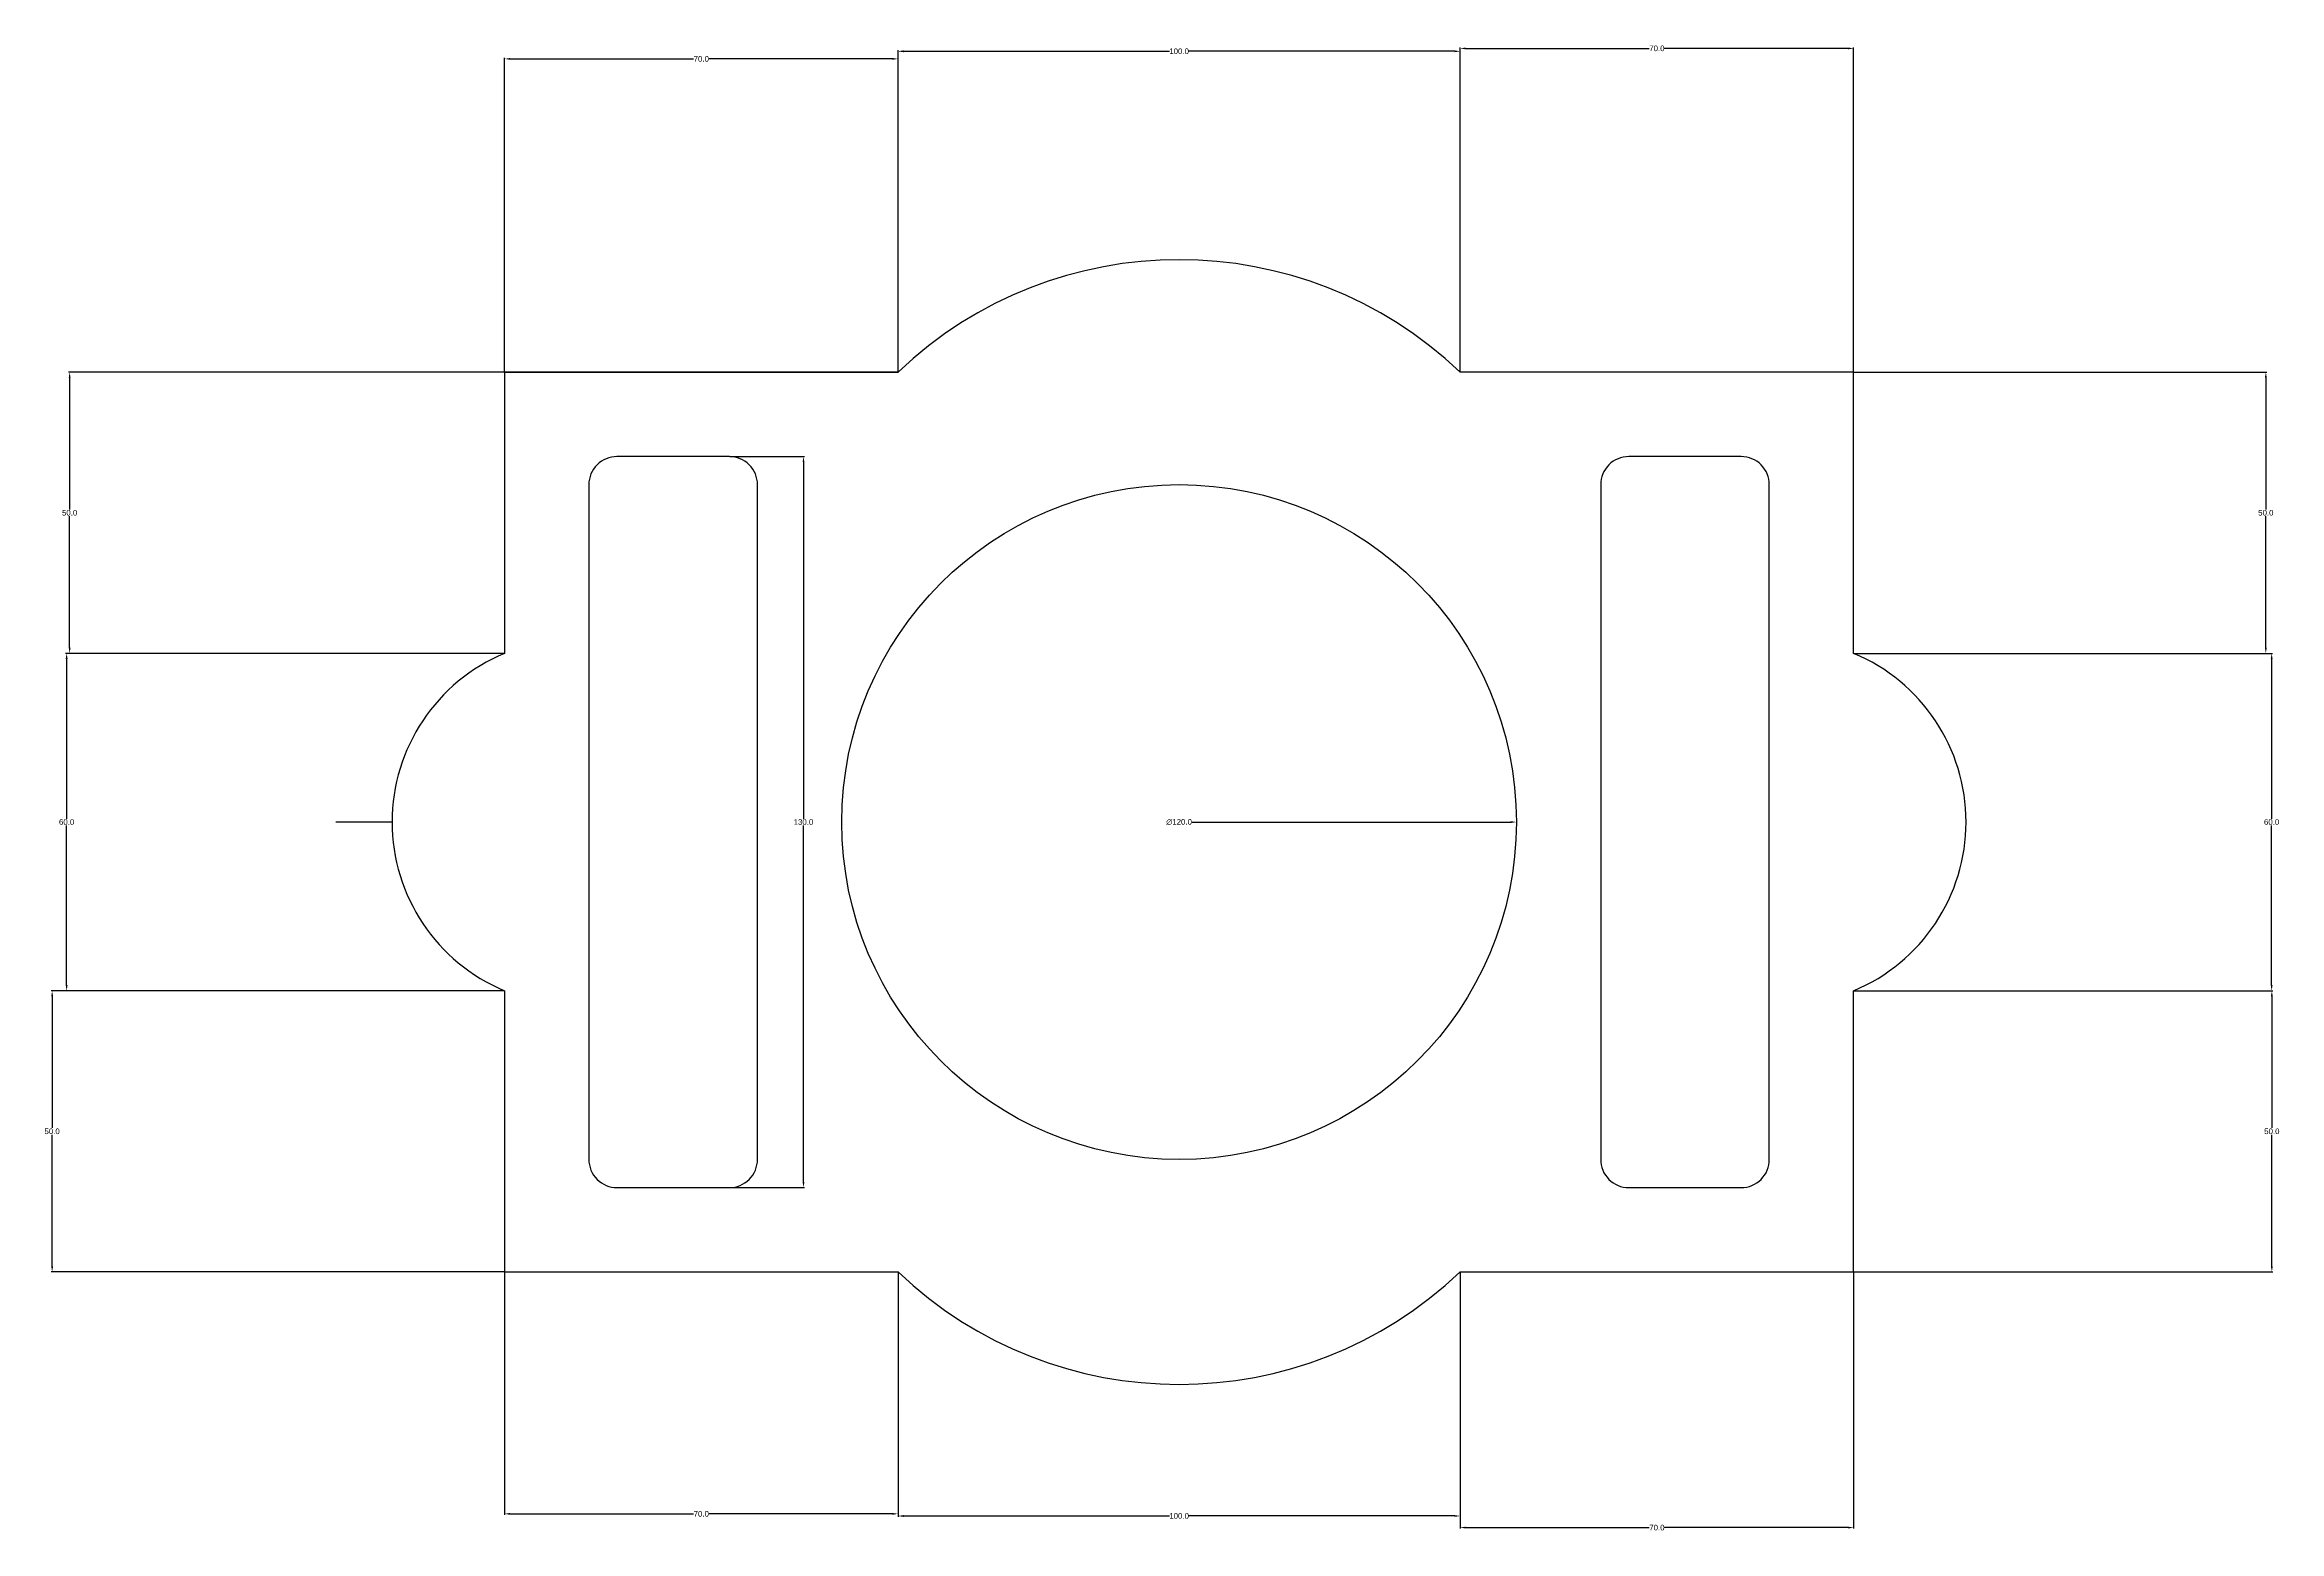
# Model space of a CAD drawing. Header units: millimetres. Extents: x 57 to 876, y -1 to 679.
# Drawn here: x 478.1 to 875.6, y 142.9 to 407.2 of the extents above; entities that cross this region are included whole.
import ezdxf

# ---------------------------------------------------------------- set-up
doc = ezdxf.new("R2010")
doc.units = ezdxf.units.MM
doc.header["$MEASUREMENT"] = 0
doc.styles.get("Standard").update_dxf_attribs({"font": 'arial.ttf'})
doc.dimstyles.get("Standard").update_dxf_attribs({"dimtxt": 1, "dimasz": 1, "dimexe": 0.18, "dimexo": 0.0625, "dimgap": 0.09, "dimtad": 0, "dimtih": 1, "dimtoh": 1, "dimdec": 1, "dimzin": 0, "dimdsep": 46, "dimtxsty": 'Standard', "dimcen": 0.09, "dimclre": 2, "dimclrt": 4, "dimadec": 1, "dimazin": 0, "dimtfac": 1, "dimtdec": 1, "dimtofl": 0, "dimtmove": 0, "dimatfit": 3, "dimfxl": 1, "dimtolj": 1, "dimtzin": 0, "dimarcsym": 0})

# ---------------------------------------------------------------- blocks, each defined once
blk = doc.blocks.new('*D70')
at = {"color": 2, "lineweight": -2, "transparency": 16777216}
for p, q in [((559.9, 349.07), (559.9, 404.9)), ((629.9, 349.07), (629.9, 404.9))]:
    blk.add_line(p, q, dxfattribs=at)
at = {"color": 0, "lineweight": -2, "transparency": 16777216}
for p, q in [((560.9, 404.72), (593.52, 404.72)), ((628.9, 404.72), (596.28, 404.72))]:
    blk.add_line(p, q, dxfattribs=at)
at = {"color": 0, "transparency": 16777216}
for points in [[(560.9, 404.89), (560.9, 404.56), (559.9, 404.72)], [(628.9, 404.89), (628.9, 404.56), (629.9, 404.72)]]:
    blk.add_solid(points, dxfattribs=at)
at = {"layer": 'Defpoints', "color": 0, "transparency": 16777216}
for p in [(629.9, 404.72), (559.9, 349.01), (629.9, 349.01)]:
    blk.add_point(p, dxfattribs=at)
at = {"color": 4, "transparency": 16777216, "insert": (594.9, 404.72), "char_height": 1, "attachment_point": 5}
blk.add_mtext('\\A1;70.0', dxfattribs=at)
blk = doc.blocks.new('*D71')
at = {"color": 2, "lineweight": -2, "transparency": 16777216}
for p, q in [((629.9, 349.07), (629.9, 406.25)), ((729.9, 349.07), (729.9, 406.25))]:
    blk.add_line(p, q, dxfattribs=at)
at = {"color": 0, "lineweight": -2, "transparency": 16777216}
for p, q in [((630.9, 406.07), (678.17, 406.07)), ((728.9, 406.07), (681.63, 406.07))]:
    blk.add_line(p, q, dxfattribs=at)
at = {"color": 0, "transparency": 16777216}
for points in [[(630.9, 406.24), (630.9, 405.9), (629.9, 406.07)], [(728.9, 406.24), (728.9, 405.9), (729.9, 406.07)]]:
    blk.add_solid(points, dxfattribs=at)
at = {"layer": 'Defpoints', "color": 0, "transparency": 16777216}
for p in [(729.9, 406.07), (629.9, 349.01), (729.9, 349.01)]:
    blk.add_point(p, dxfattribs=at)
at = {"color": 4, "transparency": 16777216, "insert": (679.9, 406.07), "char_height": 1, "attachment_point": 5}
blk.add_mtext('\\A1;100.0', dxfattribs=at)
blk = doc.blocks.new('*D72')
at = {"color": 2, "lineweight": -2, "transparency": 16777216}
for p, q in [((729.9, 349.07), (729.9, 406.77)), ((799.9, 349.07), (799.9, 406.77))]:
    blk.add_line(p, q, dxfattribs=at)
at = {"color": 0, "lineweight": -2, "transparency": 16777216}
for p, q in [((730.9, 406.59), (763.52, 406.59)), ((798.9, 406.59), (766.28, 406.59))]:
    blk.add_line(p, q, dxfattribs=at)
at = {"color": 0, "transparency": 16777216}
for points in [[(730.9, 406.75), (730.9, 406.42), (729.9, 406.59)], [(798.9, 406.75), (798.9, 406.42), (799.9, 406.59)]]:
    blk.add_solid(points, dxfattribs=at)
at = {"layer": 'Defpoints', "color": 0, "transparency": 16777216}
for p in [(799.9, 406.59), (729.9, 349.01), (799.9, 349.01)]:
    blk.add_point(p, dxfattribs=at)
at = {"color": 4, "transparency": 16777216, "insert": (764.9, 406.59), "char_height": 1, "attachment_point": 5}
blk.add_mtext('\\A1;70.0', dxfattribs=at)
blk = doc.blocks.new('*D73')
at = {"color": 2, "lineweight": -2, "transparency": 16777216}
for p, q in [((799.96, 349.01), (873.41, 349.01)), ((799.96, 299.01), (873.41, 299.01))]:
    blk.add_line(p, q, dxfattribs=at)
at = {"color": 0, "lineweight": -2, "transparency": 16777216}
for p, q in [((873.23, 348.01), (873.23, 324.61)), ((873.23, 300.01), (873.23, 323.41))]:
    blk.add_line(p, q, dxfattribs=at)
at = {"color": 0, "transparency": 16777216}
for points in [[(873.06, 348.01), (873.4, 348.01), (873.23, 349.01)], [(873.06, 300.01), (873.4, 300.01), (873.23, 299.01)]]:
    blk.add_solid(points, dxfattribs=at)
at = {"layer": 'Defpoints', "color": 0, "transparency": 16777216}
for p in [(799.9, 349.01), (799.9, 299.01), (873.23, 299.01)]:
    blk.add_point(p, dxfattribs=at)
at = {"color": 4, "transparency": 16777216, "insert": (873.23, 324.01), "char_height": 1, "attachment_point": 5}
blk.add_mtext('\\A1;50.0', dxfattribs=at)
blk = doc.blocks.new('*D74')
at = {"color": 2, "lineweight": -2, "transparency": 16777216}
for p, q in [((799.96, 299.01), (874.44, 299.01)), ((799.96, 239.01), (874.44, 239.01))]:
    blk.add_line(p, q, dxfattribs=at)
at = {"color": 0, "lineweight": -2, "transparency": 16777216}
for p, q in [((874.26, 298.01), (874.26, 269.61)), ((874.26, 240.01), (874.26, 268.41))]:
    blk.add_line(p, q, dxfattribs=at)
at = {"color": 0, "transparency": 16777216}
for points in [[(874.1, 298.01), (874.43, 298.01), (874.26, 299.01)], [(874.1, 240.01), (874.43, 240.01), (874.26, 239.01)]]:
    blk.add_solid(points, dxfattribs=at)
at = {"layer": 'Defpoints', "color": 0, "transparency": 16777216}
for p in [(799.9, 299.01), (799.9, 239.01), (874.26, 239.01)]:
    blk.add_point(p, dxfattribs=at)
at = {"color": 4, "transparency": 16777216, "insert": (874.26, 269.01), "char_height": 1, "attachment_point": 5}
blk.add_mtext('\\A1;60.0', dxfattribs=at)
blk = doc.blocks.new('*D75')
at = {"color": 2, "lineweight": -2, "transparency": 16777216}
for p, q in [((799.96, 239.01), (874.48, 239.01)), ((799.96, 189.01), (874.48, 189.01))]:
    blk.add_line(p, q, dxfattribs=at)
at = {"color": 0, "lineweight": -2, "transparency": 16777216}
for p, q in [((874.3, 238.01), (874.3, 214.61)), ((874.3, 190.01), (874.3, 213.41))]:
    blk.add_line(p, q, dxfattribs=at)
at = {"color": 0, "transparency": 16777216}
for points in [[(874.13, 238.01), (874.47, 238.01), (874.3, 239.01)], [(874.13, 190.01), (874.47, 190.01), (874.3, 189.01)]]:
    blk.add_solid(points, dxfattribs=at)
at = {"layer": 'Defpoints', "color": 0, "transparency": 16777216}
for p in [(799.9, 239.01), (799.9, 189.01), (874.3, 189.01)]:
    blk.add_point(p, dxfattribs=at)
at = {"color": 4, "transparency": 16777216, "insert": (874.3, 214.01), "char_height": 1, "attachment_point": 5}
blk.add_mtext('\\A1;50.0', dxfattribs=at)
blk = doc.blocks.new('*D76')
at = {"color": 2, "lineweight": -2, "transparency": 16777216}
for p, q in [((729.9, 188.95), (729.9, 143.36)), ((799.9, 188.95), (799.9, 143.36))]:
    blk.add_line(p, q, dxfattribs=at)
at = {"color": 0, "lineweight": -2, "transparency": 16777216}
for p, q in [((730.9, 143.54), (763.52, 143.54)), ((798.9, 143.54), (766.28, 143.54))]:
    blk.add_line(p, q, dxfattribs=at)
at = {"color": 0, "transparency": 16777216}
for points in [[(730.9, 143.71), (730.9, 143.38), (729.9, 143.54)], [(798.9, 143.71), (798.9, 143.38), (799.9, 143.54)]]:
    blk.add_solid(points, dxfattribs=at)
at = {"layer": 'Defpoints', "color": 0, "transparency": 16777216}
for p in [(729.9, 189.01), (799.9, 189.01), (799.9, 143.54)]:
    blk.add_point(p, dxfattribs=at)
at = {"color": 4, "transparency": 16777216, "insert": (764.9, 143.54), "char_height": 1, "attachment_point": 5}
blk.add_mtext('\\A1;70.0', dxfattribs=at)
blk = doc.blocks.new('*D77')
at = {"color": 2, "lineweight": -2, "transparency": 16777216}
for p, q in [((629.9, 188.95), (629.9, 145.43)), ((729.9, 188.95), (729.9, 145.43))]:
    blk.add_line(p, q, dxfattribs=at)
at = {"color": 0, "lineweight": -2, "transparency": 16777216}
for p, q in [((630.9, 145.61), (678.17, 145.61)), ((728.9, 145.61), (681.63, 145.61))]:
    blk.add_line(p, q, dxfattribs=at)
at = {"color": 0, "transparency": 16777216}
for points in [[(630.9, 145.77), (630.9, 145.44), (629.9, 145.61)], [(728.9, 145.77), (728.9, 145.44), (729.9, 145.61)]]:
    blk.add_solid(points, dxfattribs=at)
at = {"layer": 'Defpoints', "color": 0, "transparency": 16777216}
for p in [(629.9, 189.01), (729.9, 189.01), (729.9, 145.61)]:
    blk.add_point(p, dxfattribs=at)
at = {"color": 4, "transparency": 16777216, "insert": (679.9, 145.61), "char_height": 1, "attachment_point": 5}
blk.add_mtext('\\A1;100.0', dxfattribs=at)
blk = doc.blocks.new('*D78')
at = {"color": 2, "lineweight": -2, "transparency": 16777216}
for p, q in [((559.9, 188.95), (559.9, 145.81)), ((629.9, 188.95), (629.9, 145.81))]:
    blk.add_line(p, q, dxfattribs=at)
at = {"color": 0, "lineweight": -2, "transparency": 16777216}
for p, q in [((560.9, 145.99), (593.52, 145.99)), ((628.9, 145.99), (596.28, 145.99))]:
    blk.add_line(p, q, dxfattribs=at)
at = {"color": 0, "transparency": 16777216}
for points in [[(560.9, 146.15), (560.9, 145.82), (559.9, 145.99)], [(628.9, 146.15), (628.9, 145.82), (629.9, 145.99)]]:
    blk.add_solid(points, dxfattribs=at)
at = {"layer": 'Defpoints', "color": 0, "transparency": 16777216}
for p in [(559.9, 189.01), (629.9, 189.01), (629.9, 145.99)]:
    blk.add_point(p, dxfattribs=at)
at = {"color": 4, "transparency": 16777216, "insert": (594.9, 145.99), "char_height": 1, "attachment_point": 5}
blk.add_mtext('\\A1;70.0', dxfattribs=at)
blk = doc.blocks.new('*D79')
at = {"color": 2, "lineweight": -2, "transparency": 16777216}
for p, q in [((559.84, 239.01), (479.24, 239.01)), ((559.84, 189.01), (479.24, 189.01))]:
    blk.add_line(p, q, dxfattribs=at)
at = {"color": 0, "lineweight": -2, "transparency": 16777216}
for p, q in [((479.42, 238.01), (479.42, 214.61)), ((479.42, 190.01), (479.42, 213.41))]:
    blk.add_line(p, q, dxfattribs=at)
at = {"color": 0, "transparency": 16777216}
for points in [[(479.25, 238.01), (479.59, 238.01), (479.42, 239.01)], [(479.25, 190.01), (479.59, 190.01), (479.42, 189.01)]]:
    blk.add_solid(points, dxfattribs=at)
at = {"layer": 'Defpoints', "color": 0, "transparency": 16777216}
for p in [(479.42, 239.01), (559.9, 239.01), (559.9, 189.01)]:
    blk.add_point(p, dxfattribs=at)
at = {"color": 4, "transparency": 16777216, "insert": (479.42, 214.01), "char_height": 1, "attachment_point": 5}
blk.add_mtext('\\A1;50.0', dxfattribs=at)
blk = doc.blocks.new('*D80')
at = {"color": 2, "lineweight": -2, "transparency": 16777216}
for p, q in [((559.84, 299.01), (481.82, 299.01)), ((559.84, 239.01), (481.82, 239.01))]:
    blk.add_line(p, q, dxfattribs=at)
at = {"color": 0, "lineweight": -2, "transparency": 16777216}
for p, q in [((482, 298.01), (482, 269.61)), ((482, 240.01), (482, 268.41))]:
    blk.add_line(p, q, dxfattribs=at)
at = {"color": 0, "transparency": 16777216}
for points in [[(481.83, 298.01), (482.17, 298.01), (482, 299.01)], [(481.83, 240.01), (482.17, 240.01), (482, 239.01)]]:
    blk.add_solid(points, dxfattribs=at)
at = {"layer": 'Defpoints', "color": 0, "transparency": 16777216}
for p in [(482, 299.01), (559.9, 299.01), (559.9, 239.01)]:
    blk.add_point(p, dxfattribs=at)
at = {"color": 4, "transparency": 16777216, "insert": (482, 269.01), "char_height": 1, "attachment_point": 5}
blk.add_mtext('\\A1;60.0', dxfattribs=at)
blk = doc.blocks.new('*D81')
at = {"color": 2, "lineweight": -2, "transparency": 16777216}
for p, q in [((559.84, 349.01), (482.35, 349.01)), ((559.84, 299.01), (482.35, 299.01))]:
    blk.add_line(p, q, dxfattribs=at)
at = {"color": 0, "lineweight": -2, "transparency": 16777216}
for p, q in [((482.53, 348.01), (482.53, 324.61)), ((482.53, 300.01), (482.53, 323.41))]:
    blk.add_line(p, q, dxfattribs=at)
at = {"color": 0, "transparency": 16777216}
for points in [[(482.37, 348.01), (482.7, 348.01), (482.53, 349.01)], [(482.37, 300.01), (482.7, 300.01), (482.53, 299.01)]]:
    blk.add_solid(points, dxfattribs=at)
at = {"layer": 'Defpoints', "color": 0, "transparency": 16777216}
for p in [(482.53, 349.01), (559.9, 349.01), (559.9, 299.01)]:
    blk.add_point(p, dxfattribs=at)
at = {"color": 4, "transparency": 16777216, "insert": (482.53, 324.01), "char_height": 1, "attachment_point": 5}
blk.add_mtext('\\A1;50.0', dxfattribs=at)
blk = doc.blocks.new('*D82')
at = {"color": 2, "lineweight": -2, "transparency": 16777216}
for p, q in [((599.96, 334.01), (613.26, 334.01)), ((599.96, 204.01), (613.26, 204.01))]:
    blk.add_line(p, q, dxfattribs=at)
at = {"color": 0, "lineweight": -2, "transparency": 16777216}
for p, q in [((613.08, 333.01), (613.08, 269.61)), ((613.08, 205.01), (613.08, 268.41))]:
    blk.add_line(p, q, dxfattribs=at)
at = {"color": 0, "transparency": 16777216}
for points in [[(612.92, 333.01), (613.25, 333.01), (613.08, 334.01)], [(612.92, 205.01), (613.25, 205.01), (613.08, 204.01)]]:
    blk.add_solid(points, dxfattribs=at)
at = {"layer": 'Defpoints', "color": 0, "transparency": 16777216}
for p in [(599.9, 334.01), (599.9, 204.01), (613.08, 204.01)]:
    blk.add_point(p, dxfattribs=at)
at = {"color": 4, "transparency": 16777216, "insert": (613.08, 269.01), "char_height": 1, "attachment_point": 5}
blk.add_mtext('\\A1;130.0', dxfattribs=at)
blk = doc.blocks.new('*D83')
at = {"color": 0, "lineweight": -2, "transparency": 16777216}
blk.add_line((682.22, 269.01), (738.9, 269.01), dxfattribs=at)
at = {"color": 0, "transparency": 16777216}
blk.add_solid([(738.9, 269.18), (738.9, 268.84), (739.9, 269.01)], dxfattribs=at)
at = {"layer": 'Defpoints', "color": 0, "transparency": 16777216}
for p in [(619.9, 269.01), (739.9, 269.01)]:
    blk.add_point(p, dxfattribs=at)
at = {"color": 4, "transparency": 16777216, "insert": (679.9, 269.01), "char_height": 1, "attachment_point": 5}
blk.add_mtext('\\A1;∅120.0', dxfattribs=at)

msp = doc.modelspace()

# ---------------------------------------------------------------- linework, layer by layer
at = {"color": 7, "true_color": 0xffffff}
for p, q in [((559.9, 349.01), (629.9, 349.01)), ((559.9, 349.01), (629.9, 349.01)), ((559.9, 349.01), (629.9, 349.01)), ((559.9, 349.01), (559.9, 299.01)), ((559.9, 349.01), (574.9, 349.01)), ((799.9, 349.01), (784.9, 349.01)), ((539.9, 269.01), (529.9, 269.01)), ((799.9, 189.01), (799.9, 239.01)), ((559.9, 189.01), (629.9, 189.01))]:
    msp.add_line(p, q, dxfattribs=at)
for points in [[(629.9, 349.01), (559.9, 349.01), (559.9, 299.01)], [(799.9, 299.01), (799.9, 349.01), (729.9, 349.01)], [(559.9, 239.01), (559.9, 189.01), (629.9, 189.01)], [(729.9, 189.01), (799.9, 189.01), (799.9, 239.01)]]:
    msp.add_lwpolyline(points, dxfattribs=at)
for points in [[(574.9, 329.01), (574.9, 209.01, 0.414214), (579.9, 204.01), (599.9, 204.01, 0.414214), (604.9, 209.01), (604.9, 329.01, 0.414214), (599.9, 334.01), (579.9, 334.01, 0.414214)], [(754.9, 329.01), (754.9, 209.01, 0.414214), (759.9, 204.01), (779.9, 204.01, 0.414214), (784.9, 209.01), (784.9, 329.01, 0.414214), (779.9, 334.01), (759.9, 334.01, 0.414214)]]:
    msp.add_lwpolyline(points, format="xyb", close=True, dxfattribs=at)
msp.add_circle((679.9, 269.01), 60, dxfattribs=at)
for centre, radius, start, end in [((679.9, 296.51), 72.5, 46.3972, 133.6028), ((572.4, 269.01), 32.5, 112.6199, 247.3801), ((787.4, 269.01), 32.5, 292.6199, 67.3801), ((679.9, 241.51), 72.5, 226.3972, 313.6028)]:
    msp.add_arc(centre, radius, start, end, dxfattribs=at)

# ---------------------------------------------------------------- dimensions: what is measured, and where the dimension line sits
for base, p1, p2, picture, middle in [((729.9, 406.07), (629.9, 349.01), (729.9, 349.01), '*D71', (679.9, 406.07)), ((799.9, 406.59), (729.9, 349.01), (799.9, 349.01), '*D72', (764.9, 406.59)), ((629.9, 404.72), (559.9, 349.01), (629.9, 349.01), '*D70', (594.9, 404.72)), ((629.9, 145.99), (559.9, 189.01), (629.9, 189.01), '*D78', (594.9, 145.99)), ((729.9, 145.61), (629.9, 189.01), (729.9, 189.01), '*D77', (679.9, 145.61)), ((799.9, 143.54), (729.9, 189.01), (799.9, 189.01), '*D76', (764.9, 143.54))]:
    dim = msp.add_linear_dim(base=base, p1=p1, p2=p2, dimstyle='Standard', dxfattribs=at)
    dim.commit()
    dim.dimension.update_dxf_attribs({"geometry": picture, "text_midpoint": middle})
for base, p1, p2, picture, middle in [((482.53, 349.01), (559.9, 299.01), (559.9, 349.01), '*D81', (482.53, 324.01)), ((873.23, 299.01), (799.9, 349.01), (799.9, 299.01), '*D73', (873.23, 324.01)), ((613.08, 204.01), (599.9, 334.01), (599.9, 204.01), '*D82', (613.08, 269.01)), ((482, 299.01), (559.9, 239.01), (559.9, 299.01), '*D80', (482, 269.01)), ((874.26, 239.01), (799.9, 299.01), (799.9, 239.01), '*D74', (874.26, 269.01)), ((479.42, 239.01), (559.9, 189.01), (559.9, 239.01), '*D79', (479.42, 214.01)), ((874.3, 189.01), (799.9, 239.01), (799.9, 189.01), '*D75', (874.3, 214.01))]:
    dim = msp.add_linear_dim(base=base, p1=p1, p2=p2, angle=90, dimstyle='Standard', dxfattribs=at)
    dim.commit()
    dim.dimension.update_dxf_attribs({"geometry": picture, "text_midpoint": middle})
dim = msp.add_diameter_dim_2p(p1=(619.9, 269.01), p2=(739.9, 269.01), dimstyle='Standard', dxfattribs=at)
dim.commit()
dim.dimension.update_dxf_attribs({"geometry": '*D83', "text_midpoint": (679.9, 269.01), "dimtype": 163})

doc.saveas('drawing.dxf')
